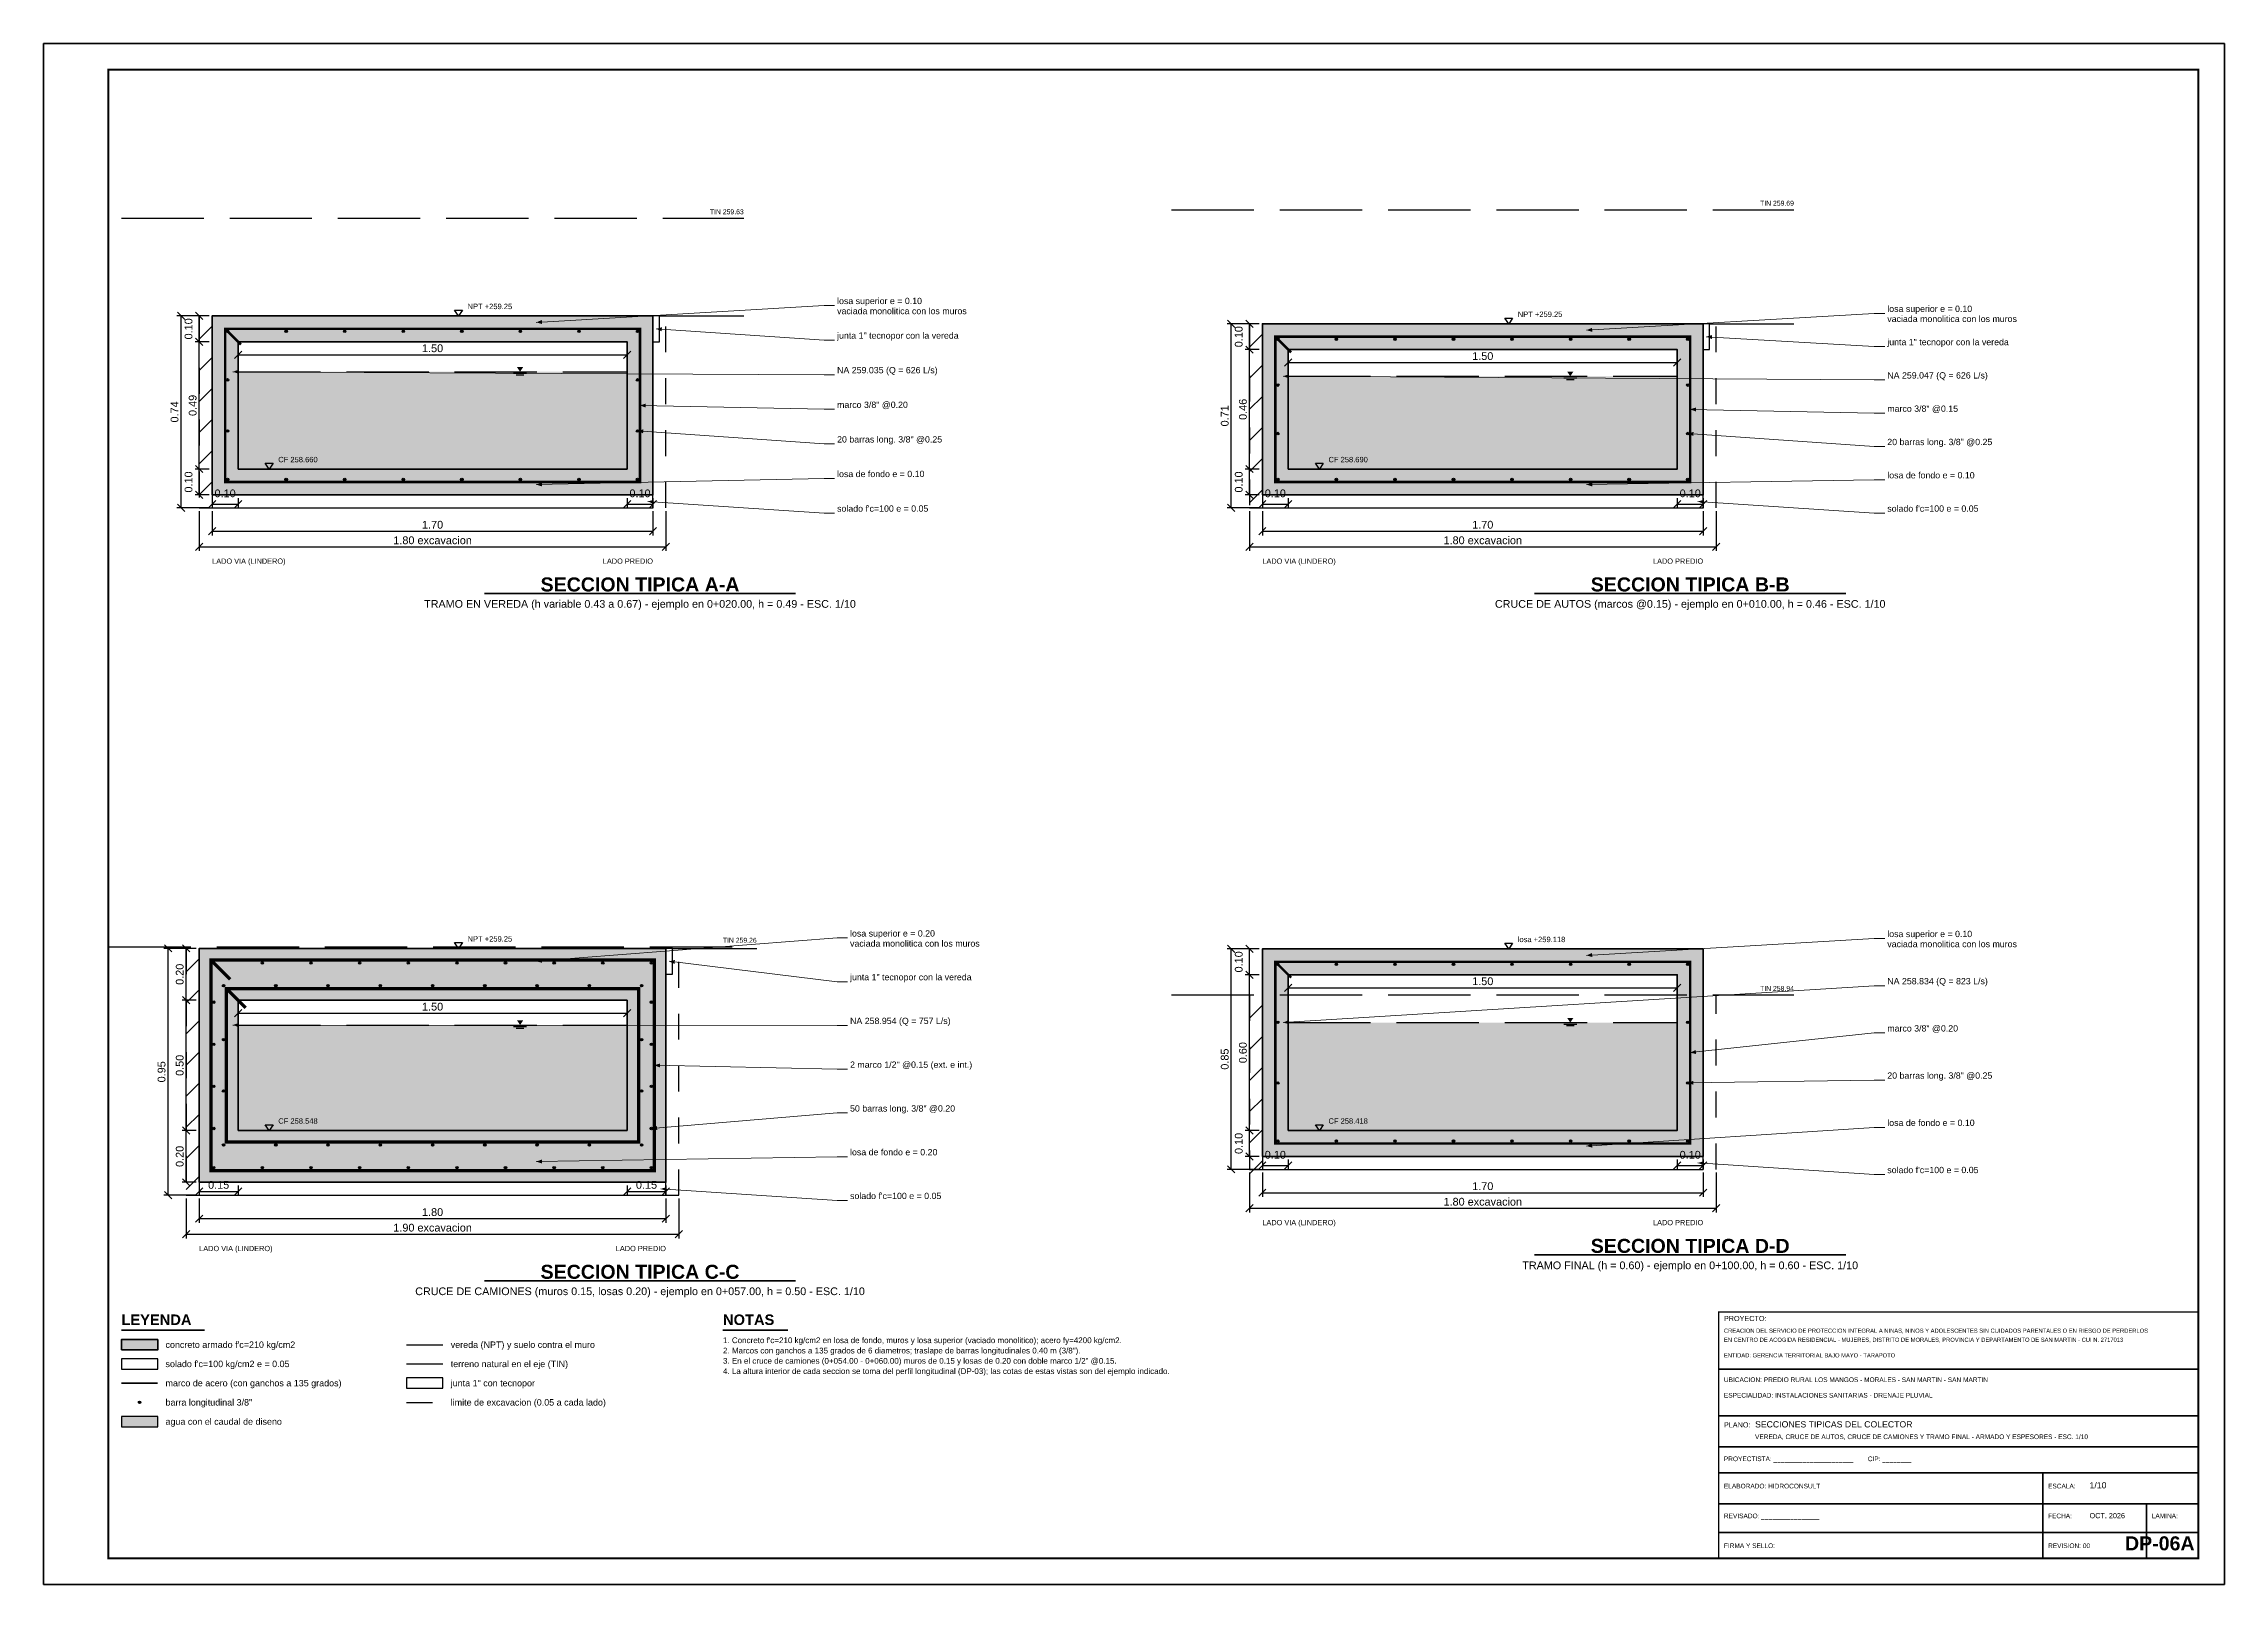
# Model space of a CAD drawing. Header units: metres. Extents: x -573 to 467, y -35 to 119.
# Drawn here: x 204.86 to 213.27, y 0 to 5.94 of the extents above; entities that cross this region are included whole.
import ezdxf
from ezdxf.enums import TextEntityAlignment as Align

# ---------------------------------------------------------------- set-up
doc = ezdxf.new("R2010")
doc.units = ezdxf.units.M
doc.header["$LTSCALE"] = 0.25
doc.linetypes.add('DASHED', pattern=[1.524, 1.27, -0.254])
doc.linetypes.add('HIDDEN', pattern=[0.375, 0.25, -0.125])
for name, color, linetype, lineweight in [('ACERO', 1, 'CONTINUOUS', 35), ('AGUA', 150, 'DASHED', 25), ('CONCRETO', 250, 'CONTINUOUS', 50), ('COTAS', 94, 'CONTINUOUS', 18), ('LLAMADAS', 30, 'CONTINUOUS', 18), ('MARCO', 7, 'CONTINUOUS', 50), ('ROTULO', 7, 'CONTINUOUS', 35), ('TERRENO', 7, 'CONTINUOUS', 30), ('TITULOS', 160, 'CONTINUOUS', 35)]:
    doc.layers.add(name, color=color, linetype=linetype, lineweight=lineweight)
for name, color, linetype in [('ACERO-PUNTOS', 5, 'CONTINUOUS'), ('AGUA-SIMBOLO', 150, 'CONTINUOUS'), ('EXCAVACION', 8, 'HIDDEN'), ('JUNTAS', 8, 'DASHED'), ('LEYENDA', 7, 'CONTINUOUS'), ('NIVELES', 7, 'CONTINUOUS'), ('ROTULO-TEXTO', 7, 'CONTINUOUS'), ('SOLADO', 8, 'CONTINUOUS'), ('TERRENO-EXISTENTE', 8, 'DASHED'), ('TEXTOS', 7, 'CONTINUOUS'), ('TEXTOS-NOTAS', 7, 'CONTINUOUS')]:
    doc.layers.add(name, color=color, linetype=linetype)
doc.layers.add('AGUA-RELLENO', color=150, linetype='CONTINUOUS', true_color=0xcde4f6)
doc.layers.add('CONCRETO-ACHURADO', color=8, linetype='CONTINUOUS', true_color=0xe2e2e2)
doc.styles.get("Standard").update_dxf_attribs({"font": 'arial.ttf'})
doc.styles.add('TITULOS', font='arialbd.ttf')
doc.dimstyles.new('COT-10', dxfattribs={"dimscale": 0.01, "dimtxt": 3, "dimasz": 2.2, "dimexe": 1.6, "dimexo": 1.2, "dimgap": 1, "dimtad": 1, "dimzin": 0, "dimdsep": 46, "dimtxsty": 'Standard', "dimtsz": 1.4, "dimcen": 2.5, "dimclrd": 256, "dimclre": 256, "dimclrt": 7, "dimazin": 3, "dimtfac": 1, "dimtmove": 0, "dimatfit": 3})

msp = doc.modelspace()

# ---------------------------------------------------------------- texts
at = {"layer": 'LEYENDA'}
for s, p in [("concreto armado f'c=210 kg/cm2", (205.33, 0.924)), ('vereda (NPT) y suelo contra el muro', (206.43, 0.924)), ("solado f'c=100 kg/cm2 e = 0.05", (205.33, 0.8499)), ('terreno natural en el eje (TIN)', (206.43, 0.8499)), ('marco de acero (con ganchos a 135 grados)', (205.33, 0.7758)), ('junta 1" con tecnopor', (206.43, 0.7758)), ('barra longitudinal 3/8"', (205.33, 0.7017)), ('limite de excavacion (0.05 a cada lado)', (206.43, 0.7017)), ('agua con el caudal de diseno', (205.33, 0.6276))]:
    msp.add_text(s, height=0.0247, dxfattribs=at).set_placement(p, align=Align.MIDDLE_LEFT)
at = {"layer": 'NIVELES'}
for s, p in [('NPT +259.25', (206.495, 4.9164)), ('NPT +259.25', (210.545, 4.8862)), ('CF 258.660', (205.765, 4.326)), ('CF 258.690', (209.815, 4.326)), ('NPT +259.25', (206.495, 2.4781)), ('losa +259.118', (210.545, 2.476)), ('CF 258.548', (205.765, 1.776)), ('CF 258.418', (209.815, 1.776))]:
    msp.add_text(s, height=0.0208, dxfattribs=at).set_placement(p)
at = {"layer": 'ROTULO-TEXTO'}
for s, height, p in [('PROYECTO:', 0.02, (211.34, 1.015)), ('CREACION DEL SERVICIO DE PROTECCION INTEGRAL A NINAS, NINOS Y ADOLESCENTES SIN CUIDADOS PARENTALES O EN RIESGO DE PERDERLOS', 0.016, (211.34, 0.97)), ('EN CENTRO DE ACOGIDA RESIDENCIAL - MUJERES, DISTRITO DE MORALES, PROVINCIA Y DEPARTAMENTO DE SAN MARTIN - CUI N. 2717013', 0.016, (211.34, 0.935)), ('ENTIDAD: GERENCIA TERRITORIAL BAJO MAYO - TARAPOTO', 0.016, (211.34, 0.875)), ('UBICACION: PREDIO RURAL LOS MANGOS - MORALES - SAN MARTIN - SAN MARTIN', 0.018, (211.34, 0.78)), ('ESPECIALIDAD: INSTALACIONES SANITARIAS - DRENAJE PLUVIAL', 0.018, (211.34, 0.72)), ('PLANO:', 0.02, (211.34, 0.605)), ('SECCIONES TIPICAS DEL COLECTOR', 0.024, (211.46, 0.605)), ('VEREDA, CRUCE DE AUTOS, CRUCE DE CAMIONES Y TRAMO FINAL - ARMADO Y ESPESORES - ESC. 1/10', 0.018, (211.46, 0.56)), ('PROYECTISTA: ______________________        CIP: ________', 0.018, (211.34, 0.475)), ('ELABORADO: HIDROCONSULT', 0.018, (211.34, 0.37)), ('ESCALA:', 0.018, (212.59, 0.37)), ('1/10', 0.024, (212.75, 0.37)), ('REVISADO: ________________', 0.018, (211.34, 0.255)), ('FECHA:', 0.018, (212.59, 0.255)), ('OCT. 2026', 0.02, (212.75, 0.255)), ('LAMINA:', 0.018, (212.99, 0.255)), ('FIRMA Y SELLO:', 0.018, (211.34, 0.14)), ('REVISION: 00', 0.018, (212.59, 0.14))]:
    msp.add_text(s, height=height, dxfattribs=at).set_placement(p)
at = {"layer": 'TEXTOS'}
for s, p in [('TIN 259.63', (207.56, 5.2765)), ('TIN 259.69', (211.61, 5.3097)), ('TIN 259.26', (207.61, 2.4681)), ('TIN 258.94', (211.61, 2.2825))]:
    msp.add_text(s, height=0.0189, dxfattribs=at).set_placement(p, align=Align.BOTTOM_RIGHT)
for s, p in [('vaciada monolitica con los muros', (207.92, 4.8969)), ('losa superior e = 0.10', (207.92, 4.9358)), ('vaciada monolitica con los muros', (211.97, 4.8667)), ('losa superior e = 0.10', (211.97, 4.9056)), ('junta 1" tecnopor con la vereda', (207.92, 4.8024)), ('junta 1" tecnopor con la vereda', (211.97, 4.7772)), ('NA 259.035 (Q = 626 L/s)', (207.92, 4.669)), ('NA 259.047 (Q = 626 L/s)', (211.97, 4.6489)), ('marco 3/8" @0.20', (207.92, 4.5356)), ('marco 3/8" @0.15', (211.97, 4.5205)), ('20 barras long. 3/8" @0.25', (207.92, 4.4022)), ('20 barras long. 3/8" @0.25', (211.97, 4.3921)), ('losa de fondo e = 0.10', (207.92, 4.2688)), ('losa de fondo e = 0.10', (211.97, 4.2638)), ("solado f'c=100 e = 0.05", (207.92, 4.1354)), ("solado f'c=100 e = 0.05", (211.97, 4.1354)), ('losa superior e = 0.20', (207.97, 2.4975)), ('vaciada monolitica con los muros', (207.97, 2.4587)), ('vaciada monolitica con los muros', (211.97, 2.4565)), ('losa superior e = 0.10', (211.97, 2.4954)), ('junta 1" tecnopor con la vereda', (207.97, 2.3288)), ('NA 258.834 (Q = 823 L/s)', (211.97, 2.3134)), ('NA 258.954 (Q = 757 L/s)', (207.97, 2.1602)), ('marco 3/8" @0.20', (211.97, 2.1314)), ('2 marco 1/2" @0.15 (ext. e int.)', (207.97, 1.9915)), ('20 barras long. 3/8" @0.25', (211.97, 1.9494)), ('50 barras long. 3/8" @0.20', (207.97, 1.8228)), ('losa de fondo e = 0.10', (211.97, 1.7674)), ('losa de fondo e = 0.20', (207.97, 1.6541)), ("solado f'c=100 e = 0.05", (211.97, 1.5854)), ("solado f'c=100 e = 0.05", (207.97, 1.4854))]:
    msp.add_text(s, height=0.0243, dxfattribs=at).set_placement(p)
for p in [(205.51, 3.955), (209.56, 3.955), (209.56, 1.405), (205.46, 1.305)]:
    msp.add_text('LADO VIA (LINDERO)', height=0.02025, dxfattribs=at).set_placement(p, align=Align.TOP_LEFT)
for p in [(207.21, 3.955), (211.26, 3.955), (211.26, 1.405), (207.26, 1.305)]:
    msp.add_text('LADO PREDIO', height=0.02025, dxfattribs=at).set_placement(p, align=Align.TOP_RIGHT)
for s, p in [('TRAMO EN VEREDA (h variable 0.43 a 0.67) - ejemplo en 0+020.00, h = 0.49 - ESC. 1/10', (207.16, 3.78)), ('CRUCE DE AUTOS (marcos @0.15) - ejemplo en 0+010.00, h = 0.46 - ESC. 1/10', (211.21, 3.78)), ('TRAMO FINAL (h = 0.60) - ejemplo en 0+100.00, h = 0.60 - ESC. 1/10', (211.21, 1.23)), ('CRUCE DE CAMIONES (muros 0.15, losas 0.20) - ejemplo en 0+057.00, h = 0.50 - ESC. 1/10', (207.16, 1.13))]:
    msp.add_text(s, height=0.0297, dxfattribs=at).set_placement(p, align=Align.MIDDLE_CENTER)
at = {"layer": 'TEXTOS-NOTAS'}
for s, p in [("1. Concreto f'c=210 kg/cm2 en losa de fondo, muros y losa superior (vaciado monolitico); acero fy=4200 kg/cm2.", (207.48, 0.93)), ('3. En el cruce de camiones (0+054.00 - 0+060.00) muros de 0.15 y losas de 0.20 con doble marco 1/2" @0.15.', (207.48, 0.8507)), ('2. Marcos con ganchos a 135 grados de 6 diametros; traslape de barras longitudinales 0.40 m (3/8").', (207.48, 0.8903)), ('4. La altura interior de cada seccion se toma del perfil longitudinal (DP-03); las cotas de estas vistas son del ejemplo indicado.', (207.48, 0.811))]:
    msp.add_text(s, height=0.0221, dxfattribs=at).set_placement(p)
at = {"layer": 'TITULOS', "style": 'TITULOS'}
for s, p in [('SECCION TIPICA A-A', (207.16, 3.855)), ('SECCION TIPICA B-B', (211.21, 3.855)), ('SECCION TIPICA D-D', (211.21, 1.305)), ('SECCION TIPICA C-C', (207.16, 1.205))]:
    msp.add_text(s, height=0.054, dxfattribs=at).set_placement(p, align=Align.MIDDLE_CENTER)
for s, p in [('LEYENDA', (205.16, 1)), ('NOTAS', (207.48, 1))]:
    msp.add_text(s, height=0.0405, dxfattribs=at).set_placement(p)
msp.add_text('DP-06A', height=0.054, dxfattribs=at).set_placement((213.155, 0.115), align=Align.BOTTOM_RIGHT)

# ---------------------------------------------------------------- blocks, each defined once
blk = doc.blocks.new('SIMB-AGUA')
at = {"layer": 'AGUA-SIMBOLO'}
for p, q in [((-2.5, -0.6), (2.5, -0.6)), ((-1.5, -1.2), (1.5, -1.2))]:
    blk.add_line(p, q, dxfattribs=at)
blk.add_solid([(0, 0), (-1.2, 1.8), (1.2, 1.8)], dxfattribs=at)
blk = doc.blocks.new('ACERO-38')
at = {"layer": 'ACERO-PUNTOS'}
h = blk.add_hatch(color=5, dxfattribs=at)
h.dxf.hatch_style = 1
h.paths.add_polyline_path([(-0.00475, 0, 1), (0.00475, 0, 1)])
at = {"layer": 'ACERO-PUNTOS', "color": 5}
blk.add_circle((0, 0), 0.00475, dxfattribs=at)
blk = doc.blocks.new('_OBLIQUE')
at = {"color": 0, "linetype": 'BYBLOCK'}
blk.add_line((-0.5, -0.5), (0.5, 0.5), dxfattribs=at)
blk = doc.blocks.new('*D91')
for p, q in [((205.61, 4.7784), (205.61, 4.7244)), ((205.61, 4.7404), (207.11, 4.7404)), ((207.11, 4.7784), (207.11, 4.7244))]:
    blk.add_line(p, q)
at = {"layer": 'Defpoints'}
for p in [(205.61, 4.7904), (205.61, 4.7404), (207.11, 4.7904)]:
    blk.add_point(p, dxfattribs=at)
at = {"layer": 'COTAS', "xscale": 0.027999999999999997, "yscale": 0.027999999999999997}
for p in [(205.61, 4.7404), (207.11, 4.7404)]:
    blk.add_blockref('_OBLIQUE', p, dxfattribs=at)
at = {"layer": 'COTAS', "color": 7, "insert": (206.36, 4.7654), "char_height": 0.03, "attachment_point": 5}
blk.add_mtext('1.50', dxfattribs=at)
blk = doc.blocks.new('*D97')
for p, q in [((205.498, 4.7904), (205.444, 4.7904)), ((205.46, 4.3), (205.46, 4.7904)), ((205.498, 4.3), (205.444, 4.3))]:
    blk.add_line(p, q)
at = {"layer": 'Defpoints'}
for p in [(205.51, 4.7904), (205.46, 4.3), (205.51, 4.3)]:
    blk.add_point(p, dxfattribs=at)
at = {"layer": 'COTAS', "xscale": 0.027999999999999997, "yscale": 0.027999999999999997, "rotation": 90}
for p in [(205.46, 4.7904), (205.46, 4.3)]:
    blk.add_blockref('_OBLIQUE', p, dxfattribs=at)
at = {"layer": 'COTAS', "color": 7, "insert": (205.435, 4.5452), "char_height": 0.03, "attachment_point": 5, "rotation": 90}
blk.add_mtext('0.49', dxfattribs=at)
blk = doc.blocks.new('*D98')
for p, q in [((205.498, 4.8904), (205.444, 4.8904)), ((205.46, 4.7904), (205.46, 4.8904)), ((205.498, 4.7904), (205.444, 4.7904))]:
    blk.add_line(p, q)
at = {"layer": 'Defpoints'}
for p in [(205.51, 4.8904), (205.46, 4.7904), (205.51, 4.7904)]:
    blk.add_point(p, dxfattribs=at)
at = {"layer": 'COTAS', "xscale": 0.027999999999999997, "yscale": 0.027999999999999997, "rotation": 90}
for p in [(205.46, 4.8904), (205.46, 4.7904)]:
    blk.add_blockref('_OBLIQUE', p, dxfattribs=at)
at = {"layer": 'COTAS', "color": 7, "insert": (205.419, 4.8404), "char_height": 0.03, "attachment_point": 5, "rotation": 90}
blk.add_mtext('0.10', dxfattribs=at)
blk = doc.blocks.new('*D99')
for p, q in [((205.498, 4.8904), (205.374, 4.8904)), ((205.39, 4.15), (205.39, 4.8904)), ((205.498, 4.15), (205.374, 4.15))]:
    blk.add_line(p, q)
at = {"layer": 'Defpoints'}
for p in [(205.51, 4.8904), (205.39, 4.15), (205.51, 4.15)]:
    blk.add_point(p, dxfattribs=at)
at = {"layer": 'COTAS', "xscale": 0.027999999999999997, "yscale": 0.027999999999999997, "rotation": 90}
for p in [(205.39, 4.8904), (205.39, 4.15)]:
    blk.add_blockref('_OBLIQUE', p, dxfattribs=at)
at = {"layer": 'COTAS', "color": 7, "insert": (205.365, 4.5202), "char_height": 0.03, "attachment_point": 5, "rotation": 90}
blk.add_mtext('0.74', dxfattribs=at)
blk = doc.blocks.new('SIMB-NIVEL')
at = {"layer": 'NIVELES'}
blk.add_line((-3, 0), (3, 0), dxfattribs=at)
blk.add_lwpolyline([(0, 0), (-1.5, 2.2), (1.5, 2.2)], close=True, dxfattribs=at)

# ---------------------------------------------------------------- dimensions: what is measured, and where the dimension line sits
at = {"layer": 'COTAS'}
for base, p1, p2, picture, middle in [((205.39, 4.15), (205.51, 4.15), (205.51, 4.8904), '*D99', (205.365, 4.5202)), ((205.46, 4.7904), (205.51, 4.7904), (205.51, 4.8904), '*D98', (205.419, 4.8404)), ((205.46, 4.3), (205.51, 4.3), (205.51, 4.7904), '*D97', (205.435, 4.5452))]:
    dim = msp.add_linear_dim(base=base, p1=p1, p2=p2, angle=90, dimstyle='COT-10', dxfattribs=at)
    dim.commit()
    dim.dimension.update_dxf_attribs({"geometry": picture, "text_midpoint": middle})
for base, p1, p2 in [((209.44, 4.15), (209.56, 4.15), (209.56, 4.8602)), ((209.51, 4.7602), (209.56, 4.7602), (209.56, 4.8602)), ((209.51, 4.3), (209.56, 4.3), (209.56, 4.7602)), ((205.46, 4.2), (205.51, 4.2), (205.51, 4.3)), ((209.51, 4.2), (209.56, 4.2), (209.56, 4.3)), ((205.34, 1.5), (205.46, 1.5), (205.46, 2.4521)), ((205.41, 2.2521), (205.46, 2.2521), (205.46, 2.4521)), ((209.44, 1.6), (209.56, 1.6), (209.56, 2.45)), ((209.51, 2.35), (209.56, 2.35), (209.56, 2.45)), ((209.51, 1.75), (209.56, 1.75), (209.56, 2.35)), ((205.41, 1.75), (205.46, 1.75), (205.46, 2.2521)), ((205.41, 1.55), (205.46, 1.55), (205.46, 1.75)), ((209.51, 1.65), (209.56, 1.65), (209.56, 1.75))]:
    msp.add_linear_dim(base=base, p1=p1, p2=p2, angle=90, dimstyle='COT-10', dxfattribs=at).render()
dim = msp.add_linear_dim(base=(205.61, 4.7404), p1=(205.61, 4.7904), p2=(207.11, 4.7904), dimstyle='COT-10', dxfattribs=at)
dim.commit()
dim.dimension.update_dxf_attribs({"geometry": '*D91', "text_midpoint": (206.36, 4.7654)})
for base, p1, p2 in [((209.66, 4.7102), (209.66, 4.7602), (211.16, 4.7602)), ((205.51, 4.165), (205.51, 4.2), (205.61, 4.2)), ((207.11, 4.165), (207.11, 4.2), (207.21, 4.2)), ((209.56, 4.165), (209.56, 4.2), (209.66, 4.2)), ((211.16, 4.165), (211.16, 4.2), (211.26, 4.2)), ((205.51, 4.06), (205.51, 4.15), (207.21, 4.15)), ((209.56, 4.06), (209.56, 4.15), (211.26, 4.15)), ((209.66, 2.3), (209.66, 2.35), (211.16, 2.35)), ((205.61, 2.2021), (205.61, 2.2521), (207.11, 2.2521)), ((209.56, 1.615), (209.56, 1.65), (209.66, 1.65)), ((209.56, 1.51), (209.56, 1.6), (211.26, 1.6)), ((211.16, 1.615), (211.16, 1.65), (211.26, 1.65)), ((205.46, 1.515), (205.46, 1.55), (205.61, 1.55)), ((207.11, 1.515), (207.11, 1.55), (207.26, 1.55)), ((205.46, 1.41), (205.46, 1.5), (207.26, 1.5))]:
    msp.add_linear_dim(base=base, p1=p1, p2=p2, dimstyle='COT-10', dxfattribs=at).render()
for base, p1, p2, text in [((205.46, 4), (205.46, 4.15), (207.26, 4.15), '1.80 excavacion'), ((209.51, 4), (209.51, 4.15), (211.31, 4.15), '1.80 excavacion'), ((209.51, 1.45), (209.51, 1.6), (211.31, 1.6), '1.80 excavacion'), ((205.41, 1.35), (205.41, 1.5), (207.31, 1.5), '1.90 excavacion')]:
    msp.add_linear_dim(base=base, p1=p1, p2=p2, text=text, dimstyle='COT-10', dxfattribs=at).render()

# ---------------------------------------------------------------- hatches: boundary and pattern name
at = {"layer": 'AGUA-RELLENO', "true_color": 0xcde4f6}
h = msp.add_hatch(color=7, dxfattribs=at)
h.dxf.hatch_style = 1
h.paths.add_polyline_path([(205.61, 4.3), (207.11, 4.3), (207.11, 4.6751), (205.61, 4.6751)])
h = msp.add_hatch(color=7, dxfattribs=at)
h.dxf.hatch_style = 1
h.paths.add_polyline_path([(209.66, 4.3), (211.16, 4.3), (211.16, 4.6575), (209.66, 4.6575)])
h = msp.add_hatch(color=7, dxfattribs=at)
h.dxf.hatch_style = 1
h.paths.add_polyline_path([(205.61, 1.75), (207.11, 1.75), (207.11, 2.1564), (205.61, 2.1564)])
h = msp.add_hatch(color=7, dxfattribs=at)
h.dxf.hatch_style = 1
h.paths.add_polyline_path([(209.66, 1.75), (211.16, 1.75), (211.16, 2.1661), (209.66, 2.1661)])
h = msp.add_hatch(color=7, dxfattribs=at)
h.dxf.hatch_style = 1
h.paths.add_polyline_path([(205.16, 0.6076), (205.3, 0.6076), (205.3, 0.6476), (205.16, 0.6476)])
at = {"layer": 'CONCRETO-ACHURADO', "true_color": 0xe2e2e2}
h = msp.add_hatch(color=7, dxfattribs=at)
h.dxf.hatch_style = 1
h.paths.add_polyline_path([(205.51, 4.2), (207.21, 4.2), (207.21, 4.8904), (205.51, 4.8904)])
h.paths.add_polyline_path([(205.61, 4.3), (207.11, 4.3), (207.11, 4.7904), (205.61, 4.7904)], flags=16)
h = msp.add_hatch(color=7, dxfattribs=at)
h.dxf.hatch_style = 1
h.paths.add_polyline_path([(209.56, 4.2), (211.26, 4.2), (211.26, 4.8602), (209.56, 4.8602)])
h.paths.add_polyline_path([(209.66, 4.3), (211.16, 4.3), (211.16, 4.7602), (209.66, 4.7602)], flags=16)
h = msp.add_hatch(color=7, dxfattribs=at)
h.dxf.hatch_style = 1
h.paths.add_polyline_path([(205.46, 1.55), (207.26, 1.55), (207.26, 2.4521), (205.46, 2.4521)])
h.paths.add_polyline_path([(205.61, 1.75), (207.11, 1.75), (207.11, 2.2521), (205.61, 2.2521)], flags=16)
h = msp.add_hatch(color=7, dxfattribs=at)
h.dxf.hatch_style = 1
h.paths.add_polyline_path([(209.56, 1.65), (211.26, 1.65), (211.26, 2.45), (209.56, 2.45)])
h.paths.add_polyline_path([(209.66, 1.75), (211.16, 1.75), (211.16, 2.35), (209.66, 2.35)], flags=16)
h = msp.add_hatch(color=7, dxfattribs=at)
h.dxf.hatch_style = 1
h.paths.add_polyline_path([(205.16, 0.904), (205.3, 0.904), (205.3, 0.944), (205.16, 0.944)])

# ---------------------------------------------------------------- linework, layer by layer
at = {"layer": 'ACERO'}
for points, const_width in [([(205.56, 4.25), (207.16, 4.25), (207.16, 4.8404), (205.56, 4.8404)], 0.0095), ([(209.61, 4.25), (211.21, 4.25), (211.21, 4.8102), (209.61, 4.8102)], 0.0095), ([(205.505, 1.595), (207.215, 1.595), (207.215, 2.4071), (205.505, 2.4071)], 0.0127), ([(209.61, 1.7), (211.21, 1.7), (211.21, 2.4), (209.61, 2.4)], 0.0095), ([(205.565, 1.705), (207.155, 1.705), (207.155, 2.2971), (205.565, 2.2971)], 0.0127)]:
    msp.add_lwpolyline(points, close=True, dxfattribs=dict(at, const_width=const_width))
for points, const_width in [([(205.56, 4.8404), (205.6209, 4.7795)], 0.0095), ([(205.56, 4.8404), (205.6209, 4.7795)], 0.0095), ([(209.61, 4.8102), (209.6709, 4.7493)], 0.0095), ([(209.61, 4.8102), (209.6709, 4.7493)], 0.0095), ([(205.505, 2.4071), (205.5793, 2.3328)], 0.0127), ([(205.505, 2.4071), (205.5793, 2.3328)], 0.0127), ([(209.61, 2.4), (209.6709, 2.3391)], 0.0095), ([(209.61, 2.4), (209.6709, 2.3391)], 0.0095), ([(205.565, 2.2971), (205.6393, 2.2228)], 0.0127), ([(205.565, 2.2971), (205.6393, 2.2228)], 0.0127), ([(205.16, 0.7758), (205.3, 0.7758)], 0.007)]:
    msp.add_lwpolyline(points, dxfattribs=dict(at, const_width=const_width))
at = {"layer": 'AGUA'}
for p, q in [((205.61, 4.6751), (207.11, 4.6751)), ((209.66, 4.6575), (211.16, 4.6575)), ((205.61, 2.1564), (207.11, 2.1564)), ((209.66, 2.1661), (211.16, 2.1661))]:
    msp.add_line(p, q, dxfattribs=at)
at = {"layer": 'AGUA-RELLENO'}
msp.add_lwpolyline([(205.16, 0.6076), (205.3, 0.6076), (205.3, 0.6476), (205.16, 0.6476)], close=True, dxfattribs=at)
at = {"layer": 'CONCRETO'}
for points in [[(205.51, 4.2), (207.21, 4.2), (207.21, 4.8904), (205.51, 4.8904)], [(209.56, 4.2), (211.26, 4.2), (211.26, 4.8602), (209.56, 4.8602)], [(205.61, 4.3), (207.11, 4.3), (207.11, 4.7904), (205.61, 4.7904)], [(209.66, 4.3), (211.16, 4.3), (211.16, 4.7602), (209.66, 4.7602)], [(205.46, 1.55), (207.26, 1.55), (207.26, 2.4521), (205.46, 2.4521)], [(209.56, 1.65), (211.26, 1.65), (211.26, 2.45), (209.56, 2.45)], [(209.66, 1.75), (211.16, 1.75), (211.16, 2.35), (209.66, 2.35)], [(205.61, 1.75), (207.11, 1.75), (207.11, 2.2521), (205.61, 2.2521)], [(205.16, 0.904), (205.3, 0.904), (205.3, 0.944), (205.16, 0.944)]]:
    msp.add_lwpolyline(points, close=True, dxfattribs=at)
at = {"layer": 'EXCAVACION'}
msp.add_line((206.26, 0.7017), (206.4, 0.7017), dxfattribs=at)
for points in [[(205.46, 4.8904), (205.46, 4.15), (207.26, 4.15), (207.26, 4.8904)], [(209.51, 4.8602), (209.51, 4.15), (211.31, 4.15), (211.31, 4.8602)], [(205.41, 2.4521), (205.41, 1.5), (207.31, 1.5), (207.31, 2.4521)], [(209.51, 2.2725), (209.51, 1.6), (211.31, 1.6), (211.31, 2.2725)]]:
    msp.add_lwpolyline(points, dxfattribs=at)
at = {"layer": 'JUNTAS'}
for points in [[(207.21, 4.7904), (207.235, 4.7904), (207.235, 4.8904), (207.21, 4.8904)], [(211.26, 4.7602), (211.285, 4.7602), (211.285, 4.8602), (211.26, 4.8602)], [(207.26, 2.3521), (207.285, 2.3521), (207.285, 2.4521), (207.26, 2.4521)], [(206.26, 0.7558), (206.4, 0.7558), (206.4, 0.7958), (206.26, 0.7958)]]:
    msp.add_lwpolyline(points, close=True, dxfattribs=at)
at = {"layer": 'LLAMADAS'}
for p, q in [((207.87, 4.9304), (206.76, 4.8654)), ((207.91, 4.9304), (207.87, 4.9304)), ((211.92, 4.9002), (210.81, 4.8352)), ((211.96, 4.9002), (211.92, 4.9002)), ((207.87, 4.797), (207.222, 4.8404)), ((207.91, 4.797), (207.87, 4.797)), ((211.92, 4.7718), (211.272, 4.8102)), ((211.96, 4.7718), (211.92, 4.7718)), ((207.87, 4.6636), (205.59, 4.6751)), ((207.91, 4.6636), (207.87, 4.6636)), ((211.92, 4.6435), (209.64, 4.6575)), ((211.96, 4.6435), (211.92, 4.6435)), ((207.87, 4.5302), (207.16, 4.5452)), ((207.91, 4.5302), (207.87, 4.5302)), ((211.92, 4.5151), (211.21, 4.5301)), ((211.96, 4.5151), (211.92, 4.5151)), ((207.87, 4.3968), (207.1505, 4.4468)), ((207.91, 4.3968), (207.87, 4.3968)), ((211.92, 4.3867), (211.2005, 4.4367)), ((211.96, 4.3867), (211.92, 4.3867)), ((207.87, 4.2634), (206.76, 4.24)), ((207.91, 4.2634), (207.87, 4.2634)), ((211.92, 4.2584), (210.81, 4.24)), ((211.96, 4.2584), (211.92, 4.2584)), ((207.87, 4.13), (207.19, 4.175)), ((207.91, 4.13), (207.87, 4.13)), ((211.92, 4.13), (211.24, 4.175)), ((211.96, 4.13), (211.92, 4.13)), ((207.92, 2.4921), (206.76, 2.4021)), ((207.96, 2.4921), (207.92, 2.4921)), ((211.92, 2.49), (210.81, 2.425)), ((211.96, 2.49), (211.92, 2.49)), ((207.92, 2.3234), (207.272, 2.4021)), ((207.96, 2.3234), (207.92, 2.3234)), ((211.92, 2.308), (209.64, 2.1661)), ((211.96, 2.308), (211.92, 2.308)), ((207.92, 2.1548), (205.59, 2.1564)), ((207.96, 2.1548), (207.92, 2.1548)), ((211.92, 2.126), (211.21, 2.05)), ((211.96, 2.126), (211.92, 2.126)), ((207.92, 1.9861), (207.215, 2.0011)), ((207.96, 1.9861), (207.92, 1.9861)), ((211.92, 1.944), (211.2005, 1.9333)), ((211.96, 1.944), (211.92, 1.944)), ((207.92, 1.8174), (207.2039, 1.7574)), ((207.96, 1.8174), (207.92, 1.8174)), ((211.92, 1.762), (210.81, 1.69)), ((211.96, 1.762), (211.92, 1.762)), ((207.92, 1.6487), (206.76, 1.63)), ((207.96, 1.6487), (207.92, 1.6487)), ((211.92, 1.58), (211.24, 1.625)), ((207.92, 1.48), (207.24, 1.525)), ((211.96, 1.58), (211.92, 1.58)), ((207.96, 1.48), (207.92, 1.48))]:
    msp.add_line(p, q, dxfattribs=at)
for points in [[(206.76, 4.8654), (206.7824, 4.859), (206.7815, 4.8744)], [(207.222, 4.8404), (207.2434, 4.8312), (207.2445, 4.8466)], [(210.81, 4.8352), (210.8324, 4.8288), (210.8315, 4.8442)], [(211.272, 4.8102), (211.2935, 4.8012), (211.2944, 4.8166)], [(205.59, 4.6751), (205.612, 4.6673), (205.612, 4.6827)], [(209.64, 4.6575), (209.662, 4.6497), (209.662, 4.6651)], [(207.16, 4.5452), (207.1818, 4.537), (207.1822, 4.5524)], [(211.21, 4.5301), (211.2318, 4.5219), (211.2322, 4.5373)], [(207.1505, 4.4468), (207.1719, 4.4376), (207.173, 4.453)], [(211.2005, 4.4367), (211.2219, 4.4275), (211.223, 4.4429)], [(206.76, 4.24), (206.7822, 4.2328), (206.7818, 4.2482)], [(210.81, 4.24), (210.8321, 4.2327), (210.8319, 4.2481)], [(207.19, 4.175), (207.2114, 4.1659), (207.2125, 4.1812)], [(211.24, 4.175), (211.2614, 4.1659), (211.2625, 4.1812)], [(206.76, 2.4021), (206.7825, 2.3962), (206.7813, 2.4115)], [(207.272, 2.4021), (207.2929, 2.3918), (207.2948, 2.4071)], [(210.81, 2.425), (210.8324, 2.4186), (210.8315, 2.434)], [(205.59, 2.1564), (205.612, 2.1487), (205.612, 2.1641)], [(209.64, 2.1661), (209.6624, 2.1598), (209.6615, 2.1751)], [(211.21, 2.05), (211.2327, 2.0447), (211.2311, 2.06)], [(207.215, 2.0011), (207.2368, 1.9929), (207.2372, 2.0083)], [(211.2005, 1.9333), (211.2226, 1.926), (211.2224, 1.9414)], [(207.2039, 1.7574), (207.2265, 1.7516), (207.2252, 1.7669)], [(210.81, 1.69), (210.8325, 1.6837), (210.8315, 1.6991)], [(206.76, 1.63), (206.7821, 1.6227), (206.7819, 1.6381)], [(211.24, 1.625), (211.2614, 1.6159), (211.2625, 1.6312)], [(207.24, 1.525), (207.2614, 1.5159), (207.2625, 1.5312)]]:
    msp.add_solid(points, dxfattribs=at)
at = {"layer": 'MARCO'}
msp.add_lwpolyline([(204.86, 0), (213.27, 0), (213.27, 5.94), (204.86, 5.94)], close=True, dxfattribs=at)
at = {"layer": 'MARCO', "const_width": 0.008}
msp.add_lwpolyline([(205.11, 0.1), (213.17, 0.1), (213.17, 5.84), (205.11, 5.84)], close=True, dxfattribs=at)
at = {"layer": 'ROTULO'}
for p, q in [((211.32, 0.83), (213.17, 0.83)), ((211.32, 0.65), (213.17, 0.65)), ((211.32, 0.53), (213.17, 0.53)), ((211.32, 0.43), (213.17, 0.43)), ((212.57, 0.43), (212.57, 0.1)), ((211.32, 0.31), (213.17, 0.31)), ((212.97, 0.31), (212.97, 0.1)), ((211.32, 0.2), (213.17, 0.2))]:
    msp.add_line(p, q, dxfattribs=at)
at = {"layer": 'ROTULO', "const_width": 0.005}
msp.add_lwpolyline([(211.32, 0.1), (213.17, 0.1), (213.17, 1.05), (211.32, 1.05)], close=True, dxfattribs=at)
at = {"layer": 'SOLADO'}
for points in [[(205.51, 4.15), (207.21, 4.15), (207.21, 4.2), (205.51, 4.2)], [(209.56, 4.15), (211.26, 4.15), (211.26, 4.2), (209.56, 4.2)], [(209.56, 1.6), (211.26, 1.6), (211.26, 1.65), (209.56, 1.65)], [(205.46, 1.5), (207.26, 1.5), (207.26, 1.55), (205.46, 1.55)], [(205.16, 0.8299), (205.3, 0.8299), (205.3, 0.8699), (205.16, 0.8699)]]:
    msp.add_lwpolyline(points, close=True, dxfattribs=at)
at = {"layer": 'TERRENO'}
for p, q in [((205.51, 4.8504), (205.46, 4.8004)), ((209.56, 4.8202), (209.51, 4.7702)), ((205.51, 4.7304), (205.46, 4.6804)), ((209.56, 4.7002), (209.51, 4.6502)), ((205.51, 4.6104), (205.46, 4.5604)), ((209.56, 4.5802), (209.51, 4.5302)), ((205.51, 4.4904), (205.46, 4.4404)), ((209.56, 4.4602), (209.51, 4.4102)), ((205.51, 4.3704), (205.46, 4.3204)), ((209.56, 4.3402), (209.51, 4.2902)), ((205.51, 4.2504), (205.46, 4.2004)), ((209.56, 4.2202), (209.51, 4.1702)), ((205.46, 2.4121), (205.41, 2.3621)), ((205.46, 2.2921), (205.41, 2.2421)), ((209.56, 2.2325), (209.51, 2.1825)), ((205.46, 2.1721), (205.41, 2.1221)), ((209.56, 2.1125), (209.51, 2.0625)), ((205.46, 2.0521), (205.41, 2.0021)), ((209.56, 1.9925), (209.51, 1.9425)), ((205.46, 1.9321), (205.41, 1.8821)), ((209.56, 1.8725), (209.51, 1.8225)), ((205.46, 1.8121), (205.41, 1.7621)), ((205.46, 1.6921), (205.41, 1.6421)), ((209.56, 1.7525), (209.51, 1.7025)), ((209.56, 1.6325), (209.51, 1.5825)), ((205.46, 1.5721), (205.41, 1.5221)), ((206.26, 0.924), (206.4, 0.924))]:
    msp.add_line(p, q, dxfattribs=at)
for points in [[(207.235, 4.8904), (207.56, 4.8904)], [(211.285, 4.8602), (211.61, 4.8602)], [(207.285, 2.4521), (207.61, 2.4521)]]:
    msp.add_lwpolyline(points, dxfattribs=at)
at = {"layer": 'TERRENO-EXISTENTE'}
msp.add_line((206.26, 0.8499), (206.4, 0.8499), dxfattribs=at)
for points in [[(209.21, 5.2997), (211.61, 5.2997)], [(205.16, 5.2665), (207.56, 5.2665)], [(205.11, 2.4581), (207.61, 2.4581)], [(209.21, 2.2725), (211.61, 2.2725)]]:
    msp.add_lwpolyline(points, dxfattribs=at)
at = {"layer": 'TITULOS'}
for p, q in [((206.56, 3.82), (207.76, 3.82)), ((210.61, 3.82), (211.81, 3.82)), ((210.61, 1.27), (211.81, 1.27)), ((206.56, 1.17), (207.76, 1.17)), ((205.16, 0.98), (205.48, 0.98)), ((207.48, 0.98), (207.73, 0.98))]:
    msp.add_line(p, q, dxfattribs=at)

# ---------------------------------------------------------------- block references
for p in [(205.5695, 4.8309), (205.7954, 4.8309), (206.0212, 4.8309), (206.2471, 4.8309), (206.4729, 4.8309), (206.6988, 4.8309), (206.9246, 4.8309), (207.1505, 4.8309), (209.6195, 4.8007), (209.8454, 4.8007), (210.0712, 4.8007), (210.2971, 4.8007), (210.5229, 4.8007), (210.7488, 4.8007), (210.9746, 4.8007), (211.2005, 4.8007), (205.5695, 4.6436), (207.1505, 4.6436), (209.6195, 4.6235), (211.2005, 4.6235), (205.5695, 4.4468), (207.1505, 4.4468), (209.6195, 4.4367), (211.2005, 4.4367), (205.5695, 4.2595), (205.7954, 4.2595), (206.0212, 4.2595), (206.2471, 4.2595), (206.4729, 4.2595), (206.6988, 4.2595), (206.9246, 4.2595), (207.1505, 4.2595), (209.6195, 4.2595), (209.8454, 4.2595), (210.0712, 4.2595), (210.2971, 4.2595), (210.5229, 4.2595), (210.7488, 4.2595), (210.9746, 4.2595), (211.2005, 4.2595), (205.5161, 2.396), (205.7036, 2.396), (205.8912, 2.396), (206.0787, 2.396), (206.2662, 2.396), (206.4538, 2.396), (206.6413, 2.396), (206.8288, 2.396), (207.0164, 2.396), (207.2039, 2.396), (209.6195, 2.3905), (209.8454, 2.3905), (210.0712, 2.3905), (210.2971, 2.3905), (210.5229, 2.3905), (210.7488, 2.3905), (210.9746, 2.3905), (211.2005, 2.3905), (205.5539, 2.3082), (205.7554, 2.3082), (205.957, 2.3082), (206.1585, 2.3082), (206.36, 2.3082), (206.5615, 2.3082), (206.7631, 2.3082), (206.9646, 2.3082), (207.1661, 2.3082), (205.5161, 2.2447), (207.2039, 2.2447), (205.5539, 2.0998), (207.1661, 2.0998), (209.6195, 2.1667), (211.2005, 2.1667), (205.5161, 2.0823), (207.2039, 2.0823), (209.6195, 1.9333), (211.2005, 1.9333), (205.5161, 1.9199), (205.5539, 1.9024), (207.1661, 1.9024), (207.2039, 1.9199), (205.5161, 1.7574), (205.5539, 1.6939), (205.7554, 1.6939), (205.957, 1.6939), (206.1585, 1.6939), (206.36, 1.6939), (206.5615, 1.6939), (206.7631, 1.6939), (206.9646, 1.6939), (207.1661, 1.6939), (207.2039, 1.7574), (209.6195, 1.7095), (209.8454, 1.7095), (210.0712, 1.7095), (210.2971, 1.7095), (210.5229, 1.7095), (210.7488, 1.7095), (210.9746, 1.7095), (211.2005, 1.7095), (205.5161, 1.6061), (205.7036, 1.6061), (205.8912, 1.6061), (206.0787, 1.6061), (206.2662, 1.6061), (206.4538, 1.6061), (206.6413, 1.6061), (206.8288, 1.6061), (207.0164, 1.6061), (207.2039, 1.6061)]:
    msp.add_blockref('ACERO-38', p)
at = {"xscale": 0.01, "yscale": 0.01}
for p in [(206.6975, 4.6751), (210.7475, 4.6575), (206.6975, 2.1564), (210.7475, 2.1661)]:
    msp.add_blockref('SIMB-AGUA', p, dxfattribs=at)
at = {"layer": 'ACERO-PUNTOS'}
msp.add_blockref('ACERO-38', (205.23, 0.7017), dxfattribs=at)
at = {"layer": 'NIVELES', "xscale": 0.01, "yscale": 0.01}
for p in [(206.46, 4.8904), (210.51, 4.8602), (205.73, 4.3), (209.78, 4.3), (206.46, 2.4521), (210.51, 2.45), (205.73, 1.75), (209.78, 1.75)]:
    msp.add_blockref('SIMB-NIVEL', p, dxfattribs=at)

msp.set_redraw_order([(e.dxf.handle, doc.entitydb.next_handle()) for e in msp.query("TEXT MTEXT ATTDEF DIMENSION ARC_DIMENSION")])  # texts and dimensions are drawn at this point

doc.saveas('drawing.dxf')
